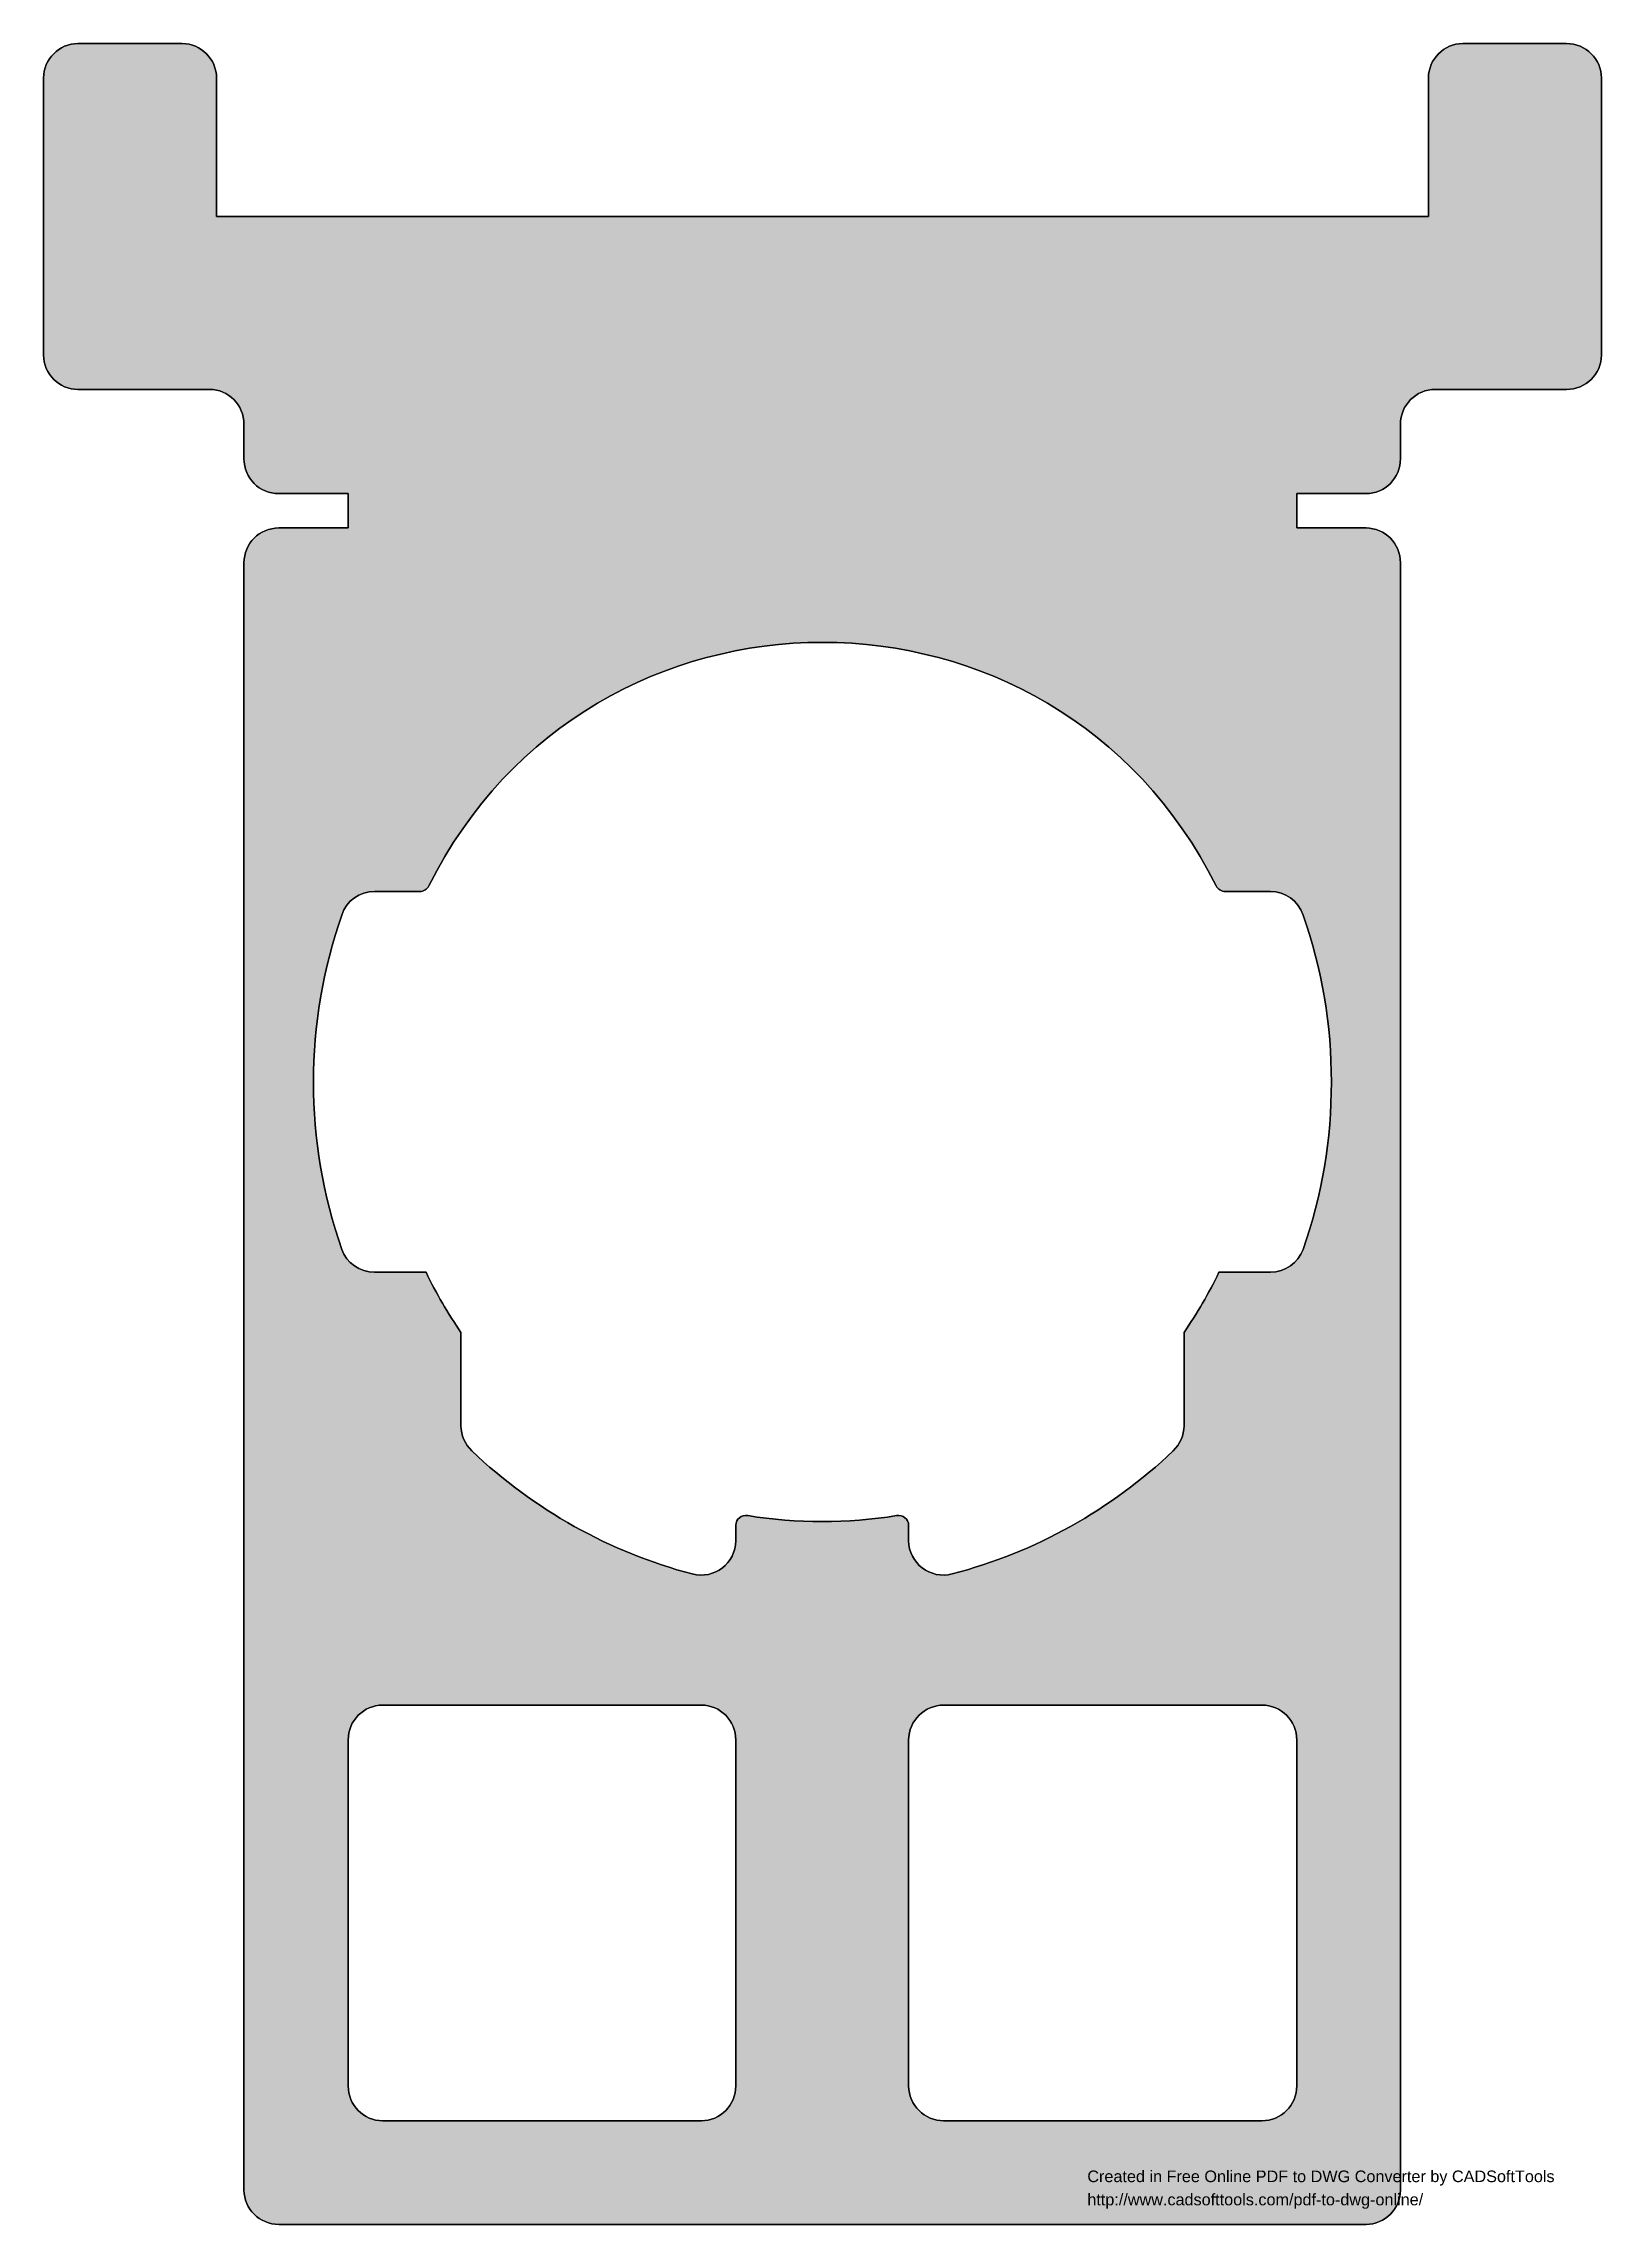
# Model space of a CAD drawing. Header units: millimetres. Extents: x 0.3 to 44.2, y 2.1 to 63.4.
import ezdxf

# ---------------------------------------------------------------- set-up
doc = ezdxf.new("R2010")
doc.units = ezdxf.units.MM
doc.layers.get('0').update_dxf_attribs({"linetype": 'CONTINUOUS'})
doc.layers.add('112B9D0', color=7, linetype='CONTINUOUS')
doc.styles.add('112BAF0', font='Arial.ttf')

# ---------------------------------------------------------------- blocks, each defined once
blk = doc.blocks.new('11E08F0')
at = {"layer": '112B9D0', "color": 1, "style": '112BAF0'}
for s, p in [('Created in Free Online PDF to DWG Converter by CADSoftTools', (0, 0)), ('http://www.cadsofttools.com/pdf-to-dwg-online/', (0, -2))]:
    blk.add_text(s, height=1, dxfattribs=at).set_placement(p)

msp = doc.modelspace()

# ---------------------------------------------------------------- hatches: boundary and pattern name
h = msp.add_hatch(color=254)
edge = h.paths.add_edge_path()
edge.add_line((19.807, 21.739), (19.807, 21.304))
edge.add_spline(control_points=[(19.807, 21.304), (19.807, 20.675), (19.211, 20.208), (18.582, 20.369), (18.582, 20.369), (16.262, 20.982), (14.118, 22.174), (12.378, 23.834), (12.378, 23.834), (12.184, 24.028), (12.071, 24.269), (12.071, 24.543)], knot_values=[0, 0, 0, 0, 0.083333, 0.083333, 0.083333, 0.083333, 0.166667, 0.166667, 0.166667, 0.166667, 1, 1, 1, 1], degree=3, periodic=0)
edge.add_line((12.071, 24.543), (12.071, 27.17))
edge.add_spline(control_points=[(12.071, 27.17), (11.701, 27.702), (11.378, 28.266), (11.088, 28.863)], knot_values=[0, 0, 0, 0, 1, 1, 1, 1], degree=3, periodic=0)
edge.add_line((11.088, 28.863), (9.638, 28.863))
edge.add_spline(control_points=[(9.638, 28.863), (9.219, 28.863), (8.848, 29.12), (8.719, 29.507), (8.719, 29.507), (7.655, 32.553), (7.655, 35.873), (8.719, 38.919), (8.719, 38.919), (8.848, 39.322), (9.219, 39.58), (9.638, 39.58)], knot_values=[0, 0, 0, 0, 0.083333, 0.083333, 0.083333, 0.083333, 0.166667, 0.166667, 0.166667, 0.166667, 1, 1, 1, 1], degree=3, periodic=0)
edge.add_line((9.638, 39.58), (10.911, 39.58))
edge.add_spline(control_points=[(10.911, 39.58), (11.024, 39.58), (11.12, 39.645), (11.169, 39.741), (11.169, 39.741), (15.73, 48.879), (28.768, 48.879), (33.329, 39.741), (33.329, 39.741), (33.377, 39.645), (33.474, 39.58), (33.587, 39.58)], knot_values=[0, 0, 0, 0, 0.083333, 0.083333, 0.083333, 0.083333, 0.166667, 0.166667, 0.166667, 0.166667, 1, 1, 1, 1], degree=3, periodic=0)
edge.add_line((33.587, 39.58), (34.86, 39.58))
edge.add_spline(control_points=[(34.86, 39.58), (35.279, 39.58), (35.634, 39.322), (35.779, 38.919), (35.779, 38.919), (36.842, 35.873), (36.842, 32.553), (35.779, 29.507), (35.779, 29.507), (35.634, 29.12), (35.279, 28.863), (34.86, 28.863)], knot_values=[0, 0, 0, 0, 0.083333, 0.083333, 0.083333, 0.083333, 0.166667, 0.166667, 0.166667, 0.166667, 1, 1, 1, 1], degree=3, periodic=0)
edge.add_line((34.86, 28.863), (33.41, 28.863))
edge.add_spline(control_points=[(33.41, 28.863), (33.12, 28.266), (32.797, 27.702), (32.427, 27.17)], knot_values=[0, 0, 0, 0, 1, 1, 1, 1], degree=3, periodic=0)
edge.add_line((32.427, 27.17), (32.427, 24.543))
edge.add_spline(control_points=[(32.427, 24.543), (32.427, 24.269), (32.314, 24.028), (32.12, 23.834), (32.12, 23.834), (30.38, 22.174), (28.236, 20.982), (25.899, 20.369), (25.899, 20.369), (25.287, 20.208), (24.674, 20.675), (24.674, 21.304)], knot_values=[0, 0, 0, 0, 0.083333, 0.083333, 0.083333, 0.083333, 0.166667, 0.166667, 0.166667, 0.166667, 1, 1, 1, 1], degree=3, periodic=0)
edge.add_line((24.674, 21.304), (24.674, 21.739))
edge.add_spline(control_points=[(24.674, 21.739), (24.674, 21.916), (24.513, 22.045), (24.336, 22.013), (24.336, 22.013), (22.95, 21.787), (21.532, 21.787), (20.146, 22.013), (20.146, 22.013), (19.968, 22.045), (19.807, 21.916), (19.807, 21.739)], knot_values=[0, 0, 0, 0, 0.083333, 0.083333, 0.083333, 0.083333, 0.166667, 0.166667, 0.166667, 0.166667, 1, 1, 1, 1], degree=3, periodic=0)
edge = h.paths.add_edge_path()
edge.add_line((37.552, 49.814), (35.602, 49.814))
edge.add_line((35.602, 49.814), (35.602, 50.781))
edge.add_line((35.602, 50.781), (37.552, 50.781))
edge.add_spline(control_points=[(37.552, 50.781), (38.083, 50.781), (38.519, 51.216), (38.519, 51.764)], knot_values=[0, 0, 0, 0, 1, 1, 1, 1], degree=3, periodic=0)
edge.add_line((38.519, 51.764), (38.519, 52.731))
edge.add_spline(control_points=[(38.519, 52.731), (38.519, 53.279), (38.954, 53.714), (39.502, 53.714)], knot_values=[0, 0, 0, 0, 1, 1, 1, 1], degree=3, periodic=0)
edge.add_line((39.502, 53.714), (43.192, 53.714))
edge.add_spline(control_points=[(43.192, 53.714), (43.74, 53.714), (44.176, 54.149), (44.176, 54.681)], knot_values=[0, 0, 0, 0, 1, 1, 1, 1], degree=3, periodic=0)
edge.add_line((44.176, 54.681), (44.176, 62.482))
edge.add_spline(control_points=[(44.176, 62.482), (44.176, 63.014), (43.74, 63.449), (43.192, 63.449)], knot_values=[0, 0, 0, 0, 1, 1, 1, 1], degree=3, periodic=0)
edge.add_line((43.192, 63.449), (40.275, 63.449))
edge.add_spline(control_points=[(40.275, 63.449), (39.743, 63.449), (39.308, 63.014), (39.308, 62.482)], knot_values=[0, 0, 0, 0, 1, 1, 1, 1], degree=3, periodic=0)
edge.add_line((39.308, 62.482), (39.308, 58.582))
edge.add_line((39.308, 58.582), (5.19, 58.582))
edge.add_line((5.19, 58.582), (5.19, 62.482))
edge.add_spline(control_points=[(5.19, 62.482), (5.19, 63.014), (4.754, 63.449), (4.223, 63.449)], knot_values=[0, 0, 0, 0, 1, 1, 1, 1], degree=3, periodic=0)
edge.add_line((4.223, 63.449), (1.289, 63.449))
edge.add_spline(control_points=[(1.289, 63.449), (0.757, 63.449), (0.322, 63.014), (0.322, 62.482)], knot_values=[0, 0, 0, 0, 1, 1, 1, 1], degree=3, periodic=0)
edge.add_line((0.322, 62.482), (0.322, 54.681))
edge.add_spline(control_points=[(0.322, 54.681), (0.322, 54.149), (0.757, 53.714), (1.289, 53.714)], knot_values=[0, 0, 0, 0, 1, 1, 1, 1], degree=3, periodic=0)
edge.add_line((1.289, 53.714), (4.996, 53.714))
edge.add_spline(control_points=[(4.996, 53.714), (5.528, 53.714), (5.963, 53.279), (5.963, 52.731)], knot_values=[0, 0, 0, 0, 1, 1, 1, 1], degree=3, periodic=0)
edge.add_line((5.963, 52.731), (5.963, 51.764))
edge.add_spline(control_points=[(5.963, 51.764), (5.963, 51.216), (6.398, 50.781), (6.946, 50.781)], knot_values=[0, 0, 0, 0, 1, 1, 1, 1], degree=3, periodic=0)
edge.add_line((6.946, 50.781), (8.896, 50.781))
edge.add_line((8.896, 50.781), (8.896, 49.814))
edge.add_line((8.896, 49.814), (6.946, 49.814))
edge.add_spline(control_points=[(6.946, 49.814), (6.398, 49.814), (5.963, 49.379), (5.963, 48.831)], knot_values=[0, 0, 0, 0, 1, 1, 1, 1], degree=3, periodic=0)
edge.add_line((5.963, 48.831), (5.963, 3.028))
edge.add_spline(control_points=[(5.963, 3.028), (5.963, 2.496), (6.398, 2.061), (6.946, 2.061)], knot_values=[0, 0, 0, 0, 1, 1, 1, 1], degree=3, periodic=0)
edge.add_line((6.946, 2.061), (37.552, 2.061))
edge.add_spline(control_points=[(37.552, 2.061), (38.083, 2.061), (38.519, 2.496), (38.519, 3.028)], knot_values=[0, 0, 0, 0, 1, 1, 1, 1], degree=3, periodic=0)
edge.add_line((38.519, 3.028), (38.519, 48.831))
edge.add_spline(control_points=[(38.519, 48.831), (38.519, 49.379), (38.083, 49.814), (37.552, 49.814)], knot_values=[0, 0, 0, 0, 1, 1, 1, 1], degree=3, periodic=0)
edge = h.paths.add_edge_path()
edge.add_line((34.618, 16.678), (25.658, 16.678))
edge.add_spline(control_points=[(25.658, 16.678), (25.126, 16.678), (24.674, 16.243), (24.674, 15.695)], knot_values=[0, 0, 0, 0, 1, 1, 1, 1], degree=3, periodic=0)
edge.add_line((24.674, 15.695), (24.674, 5.961))
edge.add_spline(control_points=[(24.674, 5.961), (24.674, 5.413), (25.126, 4.978), (25.658, 4.978)], knot_values=[0, 0, 0, 0, 1, 1, 1, 1], degree=3, periodic=0)
edge.add_line((25.658, 4.978), (34.618, 4.978))
edge.add_spline(control_points=[(34.618, 4.978), (35.166, 4.978), (35.602, 5.413), (35.602, 5.961)], knot_values=[0, 0, 0, 0, 1, 1, 1, 1], degree=3, periodic=0)
edge.add_line((35.602, 5.961), (35.602, 15.695))
edge.add_spline(control_points=[(35.602, 15.695), (35.602, 16.243), (35.166, 16.678), (34.618, 16.678)], knot_values=[0, 0, 0, 0, 1, 1, 1, 1], degree=3, periodic=0)
edge = h.paths.add_edge_path()
edge.add_line((8.896, 15.695), (8.896, 5.961))
edge.add_spline(control_points=[(8.896, 5.961), (8.896, 5.413), (9.331, 4.978), (9.863, 4.978)], knot_values=[0, 0, 0, 0, 1, 1, 1, 1], degree=3, periodic=0)
edge.add_line((9.863, 4.978), (18.84, 4.978))
edge.add_spline(control_points=[(18.84, 4.978), (19.372, 4.978), (19.807, 5.413), (19.807, 5.961)], knot_values=[0, 0, 0, 0, 1, 1, 1, 1], degree=3, periodic=0)
edge.add_line((19.807, 5.961), (19.807, 15.695))
edge.add_spline(control_points=[(19.807, 15.695), (19.807, 16.243), (19.372, 16.678), (18.84, 16.678)], knot_values=[0, 0, 0, 0, 1, 1, 1, 1], degree=3, periodic=0)
edge.add_line((18.84, 16.678), (9.863, 16.678))
edge.add_spline(control_points=[(9.863, 16.678), (9.331, 16.678), (8.896, 16.243), (8.896, 15.695)], knot_values=[0, 0, 0, 0, 1, 1, 1, 1], degree=3, periodic=0)
h = msp.add_hatch(color=254)
edge = h.paths.add_edge_path()
edge.add_spline(control_points=[(0.322, 62.482), (0.322, 63.014), (0.757, 63.449), (1.289, 63.449), (1.289, 63.449), (0.757, 63.449), (0.322, 63.014), (0.322, 62.482)], knot_values=[0, 0, 0, 0, 0.125, 0.125, 0.125, 0.125, 1, 1, 1, 1], degree=3, periodic=0)
h = msp.add_hatch(color=254)
edge = h.paths.add_edge_path()
edge.add_line((19.807, 21.739), (19.807, 21.304))
edge.add_spline(control_points=[(19.807, 21.304), (19.807, 20.675), (19.211, 20.208), (18.582, 20.369), (18.582, 20.369), (16.262, 20.982), (14.118, 22.174), (12.378, 23.834), (12.378, 23.834), (12.184, 24.028), (12.071, 24.269), (12.071, 24.543)], knot_values=[0, 0, 0, 0, 0.083333, 0.083333, 0.083333, 0.083333, 0.166667, 0.166667, 0.166667, 0.166667, 1, 1, 1, 1], degree=3, periodic=0)
edge.add_line((12.071, 24.543), (12.071, 27.17))
edge.add_spline(control_points=[(12.071, 27.17), (11.701, 27.702), (11.378, 28.266), (11.088, 28.863)], knot_values=[0, 0, 0, 0, 1, 1, 1, 1], degree=3, periodic=0)
edge.add_line((11.088, 28.863), (9.638, 28.863))
edge.add_spline(control_points=[(9.638, 28.863), (9.219, 28.863), (8.848, 29.12), (8.719, 29.507), (8.719, 29.507), (7.655, 32.553), (7.655, 35.873), (8.719, 38.919), (8.719, 38.919), (8.848, 39.322), (9.219, 39.58), (9.638, 39.58)], knot_values=[0, 0, 0, 0, 0.083333, 0.083333, 0.083333, 0.083333, 0.166667, 0.166667, 0.166667, 0.166667, 1, 1, 1, 1], degree=3, periodic=0)
edge.add_line((9.638, 39.58), (10.911, 39.58))
edge.add_spline(control_points=[(10.911, 39.58), (11.024, 39.58), (11.12, 39.645), (11.169, 39.741), (11.169, 39.741), (15.73, 48.879), (28.768, 48.879), (33.329, 39.741), (33.329, 39.741), (33.377, 39.645), (33.474, 39.58), (33.587, 39.58)], knot_values=[0, 0, 0, 0, 0.083333, 0.083333, 0.083333, 0.083333, 0.166667, 0.166667, 0.166667, 0.166667, 1, 1, 1, 1], degree=3, periodic=0)
edge.add_line((33.587, 39.58), (34.86, 39.58))
edge.add_spline(control_points=[(34.86, 39.58), (35.279, 39.58), (35.634, 39.322), (35.779, 38.919), (35.779, 38.919), (36.842, 35.873), (36.842, 32.553), (35.779, 29.507), (35.779, 29.507), (35.634, 29.12), (35.279, 28.863), (34.86, 28.863)], knot_values=[0, 0, 0, 0, 0.083333, 0.083333, 0.083333, 0.083333, 0.166667, 0.166667, 0.166667, 0.166667, 1, 1, 1, 1], degree=3, periodic=0)
edge.add_line((34.86, 28.863), (33.41, 28.863))
edge.add_spline(control_points=[(33.41, 28.863), (33.12, 28.266), (32.797, 27.702), (32.427, 27.17)], knot_values=[0, 0, 0, 0, 1, 1, 1, 1], degree=3, periodic=0)
edge.add_line((32.427, 27.17), (32.427, 24.543))
edge.add_spline(control_points=[(32.427, 24.543), (32.427, 24.269), (32.314, 24.028), (32.12, 23.834), (32.12, 23.834), (30.38, 22.174), (28.236, 20.982), (25.899, 20.369), (25.899, 20.369), (25.287, 20.208), (24.674, 20.675), (24.674, 21.304)], knot_values=[0, 0, 0, 0, 0.083333, 0.083333, 0.083333, 0.083333, 0.166667, 0.166667, 0.166667, 0.166667, 1, 1, 1, 1], degree=3, periodic=0)
edge.add_line((24.674, 21.304), (24.674, 21.739))
edge.add_spline(control_points=[(24.674, 21.739), (24.674, 21.916), (24.513, 22.045), (24.336, 22.013), (24.336, 22.013), (22.95, 21.787), (21.532, 21.787), (20.146, 22.013), (20.146, 22.013), (19.968, 22.045), (19.807, 21.916), (19.807, 21.739)], knot_values=[0, 0, 0, 0, 0.083333, 0.083333, 0.083333, 0.083333, 0.166667, 0.166667, 0.166667, 0.166667, 1, 1, 1, 1], degree=3, periodic=0)
edge = h.paths.add_edge_path()
edge.add_line((37.552, 49.814), (35.602, 49.814))
edge.add_line((35.602, 49.814), (35.602, 50.781))
edge.add_line((35.602, 50.781), (37.552, 50.781))
edge.add_spline(control_points=[(37.552, 50.781), (38.083, 50.781), (38.519, 51.216), (38.519, 51.764)], knot_values=[0, 0, 0, 0, 1, 1, 1, 1], degree=3, periodic=0)
edge.add_line((38.519, 51.764), (38.519, 52.731))
edge.add_spline(control_points=[(38.519, 52.731), (38.519, 53.279), (38.954, 53.714), (39.502, 53.714)], knot_values=[0, 0, 0, 0, 1, 1, 1, 1], degree=3, periodic=0)
edge.add_line((39.502, 53.714), (43.192, 53.714))
edge.add_spline(control_points=[(43.192, 53.714), (43.74, 53.714), (44.176, 54.149), (44.176, 54.681)], knot_values=[0, 0, 0, 0, 1, 1, 1, 1], degree=3, periodic=0)
edge.add_line((44.176, 54.681), (44.176, 62.482))
edge.add_spline(control_points=[(44.176, 62.482), (44.176, 63.014), (43.74, 63.449), (43.192, 63.449)], knot_values=[0, 0, 0, 0, 1, 1, 1, 1], degree=3, periodic=0)
edge.add_line((43.192, 63.449), (40.275, 63.449))
edge.add_spline(control_points=[(40.275, 63.449), (39.743, 63.449), (39.308, 63.014), (39.308, 62.482)], knot_values=[0, 0, 0, 0, 1, 1, 1, 1], degree=3, periodic=0)
edge.add_line((39.308, 62.482), (39.308, 58.582))
edge.add_line((39.308, 58.582), (5.19, 58.582))
edge.add_line((5.19, 58.582), (5.19, 62.482))
edge.add_spline(control_points=[(5.19, 62.482), (5.19, 63.014), (4.754, 63.449), (4.223, 63.449)], knot_values=[0, 0, 0, 0, 1, 1, 1, 1], degree=3, periodic=0)
edge.add_line((4.223, 63.449), (1.289, 63.449))
edge.add_spline(control_points=[(1.289, 63.449), (0.757, 63.449), (0.322, 63.014), (0.322, 62.482)], knot_values=[0, 0, 0, 0, 1, 1, 1, 1], degree=3, periodic=0)
edge.add_line((0.322, 62.482), (0.322, 54.681))
edge.add_spline(control_points=[(0.322, 54.681), (0.322, 54.149), (0.757, 53.714), (1.289, 53.714)], knot_values=[0, 0, 0, 0, 1, 1, 1, 1], degree=3, periodic=0)
edge.add_line((1.289, 53.714), (4.996, 53.714))
edge.add_spline(control_points=[(4.996, 53.714), (5.528, 53.714), (5.963, 53.279), (5.963, 52.731)], knot_values=[0, 0, 0, 0, 1, 1, 1, 1], degree=3, periodic=0)
edge.add_line((5.963, 52.731), (5.963, 51.764))
edge.add_spline(control_points=[(5.963, 51.764), (5.963, 51.216), (6.398, 50.781), (6.946, 50.781)], knot_values=[0, 0, 0, 0, 1, 1, 1, 1], degree=3, periodic=0)
edge.add_line((6.946, 50.781), (8.896, 50.781))
edge.add_line((8.896, 50.781), (8.896, 49.814))
edge.add_line((8.896, 49.814), (6.946, 49.814))
edge.add_spline(control_points=[(6.946, 49.814), (6.398, 49.814), (5.963, 49.379), (5.963, 48.831)], knot_values=[0, 0, 0, 0, 1, 1, 1, 1], degree=3, periodic=0)
edge.add_line((5.963, 48.831), (5.963, 3.028))
edge.add_spline(control_points=[(5.963, 3.028), (5.963, 2.496), (6.398, 2.061), (6.946, 2.061)], knot_values=[0, 0, 0, 0, 1, 1, 1, 1], degree=3, periodic=0)
edge.add_line((6.946, 2.061), (37.552, 2.061))
edge.add_spline(control_points=[(37.552, 2.061), (38.083, 2.061), (38.519, 2.496), (38.519, 3.028)], knot_values=[0, 0, 0, 0, 1, 1, 1, 1], degree=3, periodic=0)
edge.add_line((38.519, 3.028), (38.519, 48.831))
edge.add_spline(control_points=[(38.519, 48.831), (38.519, 49.379), (38.083, 49.814), (37.552, 49.814)], knot_values=[0, 0, 0, 0, 1, 1, 1, 1], degree=3, periodic=0)
edge = h.paths.add_edge_path()
edge.add_line((34.618, 16.678), (25.658, 16.678))
edge.add_spline(control_points=[(25.658, 16.678), (25.126, 16.678), (24.674, 16.243), (24.674, 15.695)], knot_values=[0, 0, 0, 0, 1, 1, 1, 1], degree=3, periodic=0)
edge.add_line((24.674, 15.695), (24.674, 5.961))
edge.add_spline(control_points=[(24.674, 5.961), (24.674, 5.413), (25.126, 4.978), (25.658, 4.978)], knot_values=[0, 0, 0, 0, 1, 1, 1, 1], degree=3, periodic=0)
edge.add_line((25.658, 4.978), (34.618, 4.978))
edge.add_spline(control_points=[(34.618, 4.978), (35.166, 4.978), (35.602, 5.413), (35.602, 5.961)], knot_values=[0, 0, 0, 0, 1, 1, 1, 1], degree=3, periodic=0)
edge.add_line((35.602, 5.961), (35.602, 15.695))
edge.add_spline(control_points=[(35.602, 15.695), (35.602, 16.243), (35.166, 16.678), (34.618, 16.678)], knot_values=[0, 0, 0, 0, 1, 1, 1, 1], degree=3, periodic=0)
edge = h.paths.add_edge_path()
edge.add_line((8.896, 15.695), (8.896, 5.961))
edge.add_spline(control_points=[(8.896, 5.961), (8.896, 5.413), (9.331, 4.978), (9.863, 4.978)], knot_values=[0, 0, 0, 0, 1, 1, 1, 1], degree=3, periodic=0)
edge.add_line((9.863, 4.978), (18.84, 4.978))
edge.add_spline(control_points=[(18.84, 4.978), (19.372, 4.978), (19.807, 5.413), (19.807, 5.961)], knot_values=[0, 0, 0, 0, 1, 1, 1, 1], degree=3, periodic=0)
edge.add_line((19.807, 5.961), (19.807, 15.695))
edge.add_spline(control_points=[(19.807, 15.695), (19.807, 16.243), (19.372, 16.678), (18.84, 16.678)], knot_values=[0, 0, 0, 0, 1, 1, 1, 1], degree=3, periodic=0)
edge.add_line((18.84, 16.678), (9.863, 16.678))
edge.add_spline(control_points=[(9.863, 16.678), (9.331, 16.678), (8.896, 16.243), (8.896, 15.695)], knot_values=[0, 0, 0, 0, 1, 1, 1, 1], degree=3, periodic=0)
h = msp.add_hatch(color=254)
edge = h.paths.add_edge_path()
edge.add_spline(control_points=[(4.223, 63.449), (4.754, 63.449), (5.19, 63.014), (5.19, 62.482), (5.19, 62.482), (5.19, 63.014), (4.754, 63.449), (4.223, 63.449)], knot_values=[0, 0, 0, 0, 0.125, 0.125, 0.125, 0.125, 1, 1, 1, 1], degree=3, periodic=0)
h = msp.add_hatch(color=254)
edge = h.paths.add_edge_path()
edge.add_spline(control_points=[(39.308, 62.482), (39.308, 63.014), (39.743, 63.449), (40.275, 63.449), (40.275, 63.449), (39.743, 63.449), (39.308, 63.014), (39.308, 62.482)], knot_values=[0, 0, 0, 0, 0.125, 0.125, 0.125, 0.125, 1, 1, 1, 1], degree=3, periodic=0)
h = msp.add_hatch(color=254)
edge = h.paths.add_edge_path()
edge.add_spline(control_points=[(43.192, 63.449), (43.74, 63.449), (44.176, 63.014), (44.176, 62.482), (44.176, 62.482), (44.176, 63.014), (43.74, 63.449), (43.192, 63.449)], knot_values=[0, 0, 0, 0, 0.125, 0.125, 0.125, 0.125, 1, 1, 1, 1], degree=3, periodic=0)
h = msp.add_hatch(color=254)
edge = h.paths.add_edge_path()
edge.add_spline(control_points=[(1.289, 53.714), (0.757, 53.714), (0.322, 54.149), (0.322, 54.681), (0.322, 54.681), (0.322, 54.149), (0.757, 53.714), (1.289, 53.714)], knot_values=[0, 0, 0, 0, 0.125, 0.125, 0.125, 0.125, 1, 1, 1, 1], degree=3, periodic=0)
h = msp.add_hatch(color=254)
edge = h.paths.add_edge_path()
edge.add_spline(control_points=[(44.176, 54.681), (44.176, 54.149), (43.74, 53.714), (43.192, 53.714), (43.192, 53.714), (43.74, 53.714), (44.176, 54.149), (44.176, 54.681)], knot_values=[0, 0, 0, 0, 0.125, 0.125, 0.125, 0.125, 1, 1, 1, 1], degree=3, periodic=0)
h = msp.add_hatch(color=254)
edge = h.paths.add_edge_path()
edge.add_spline(control_points=[(5.963, 52.731), (5.963, 53.279), (5.528, 53.714), (4.996, 53.714), (4.996, 53.714), (5.528, 53.714), (5.963, 53.279), (5.963, 52.731)], knot_values=[0, 0, 0, 0, 0.125, 0.125, 0.125, 0.125, 1, 1, 1, 1], degree=3, periodic=0)
h = msp.add_hatch(color=254)
edge = h.paths.add_edge_path()
edge.add_spline(control_points=[(39.502, 53.714), (38.954, 53.714), (38.519, 53.279), (38.519, 52.731), (38.519, 52.731), (38.519, 53.279), (38.954, 53.714), (39.502, 53.714)], knot_values=[0, 0, 0, 0, 0.125, 0.125, 0.125, 0.125, 1, 1, 1, 1], degree=3, periodic=0)
h = msp.add_hatch(color=254)
edge = h.paths.add_edge_path()
edge.add_spline(control_points=[(6.946, 50.781), (6.398, 50.781), (5.963, 51.216), (5.963, 51.764), (5.963, 51.764), (5.963, 51.216), (6.398, 50.781), (6.946, 50.781)], knot_values=[0, 0, 0, 0, 0.125, 0.125, 0.125, 0.125, 1, 1, 1, 1], degree=3, periodic=0)
h = msp.add_hatch(color=254)
edge = h.paths.add_edge_path()
edge.add_spline(control_points=[(38.519, 51.764), (38.519, 51.216), (38.083, 50.781), (37.552, 50.781), (37.552, 50.781), (38.083, 50.781), (38.519, 51.216), (38.519, 51.764)], knot_values=[0, 0, 0, 0, 0.125, 0.125, 0.125, 0.125, 1, 1, 1, 1], degree=3, periodic=0)
h = msp.add_hatch(color=254)
edge = h.paths.add_edge_path()
edge.add_spline(control_points=[(5.963, 48.831), (5.963, 49.379), (6.398, 49.814), (6.946, 49.814), (6.946, 49.814), (6.398, 49.814), (5.963, 49.379), (5.963, 48.831)], knot_values=[0, 0, 0, 0, 0.125, 0.125, 0.125, 0.125, 1, 1, 1, 1], degree=3, periodic=0)
h = msp.add_hatch(color=254)
edge = h.paths.add_edge_path()
edge.add_spline(control_points=[(37.552, 49.814), (38.083, 49.814), (38.519, 49.379), (38.519, 48.831), (38.519, 48.831), (38.519, 49.379), (38.083, 49.814), (37.552, 49.814)], knot_values=[0, 0, 0, 0, 0.125, 0.125, 0.125, 0.125, 1, 1, 1, 1], degree=3, periodic=0)
h = msp.add_hatch(color=254)
edge = h.paths.add_edge_path()
edge.add_spline(control_points=[(33.329, 39.741), (28.768, 48.879), (15.73, 48.879), (11.169, 39.741), (11.169, 39.741), (15.73, 48.879), (28.768, 48.879), (33.329, 39.741)], knot_values=[0, 0, 0, 0, 0.125, 0.125, 0.125, 0.125, 1, 1, 1, 1], degree=3, periodic=0)
h = msp.add_hatch(color=254)
edge = h.paths.add_edge_path()
edge.add_spline(control_points=[(9.638, 39.58), (9.219, 39.58), (8.848, 39.322), (8.719, 38.919), (8.719, 38.919), (8.848, 39.322), (9.219, 39.58), (9.638, 39.58)], knot_values=[0, 0, 0, 0, 0.125, 0.125, 0.125, 0.125, 1, 1, 1, 1], degree=3, periodic=0)
h = msp.add_hatch(color=254)
edge = h.paths.add_edge_path()
edge.add_spline(control_points=[(10.911, 39.58), (11.024, 39.58), (11.12, 39.645), (11.169, 39.741), (11.169, 39.741), (11.12, 39.645), (11.024, 39.58), (10.911, 39.58)], knot_values=[0, 0, 0, 0, 0.125, 0.125, 0.125, 0.125, 1, 1, 1, 1], degree=3, periodic=0)
h = msp.add_hatch(color=254)
edge = h.paths.add_edge_path()
edge.add_spline(control_points=[(33.329, 39.741), (33.377, 39.645), (33.474, 39.58), (33.587, 39.58), (33.587, 39.58), (33.474, 39.58), (33.377, 39.645), (33.329, 39.741)], knot_values=[0, 0, 0, 0, 0.125, 0.125, 0.125, 0.125, 1, 1, 1, 1], degree=3, periodic=0)
h = msp.add_hatch(color=254)
edge = h.paths.add_edge_path()
edge.add_spline(control_points=[(35.779, 38.919), (35.634, 39.322), (35.279, 39.58), (34.86, 39.58), (34.86, 39.58), (35.279, 39.58), (35.634, 39.322), (35.779, 38.919)], knot_values=[0, 0, 0, 0, 0.125, 0.125, 0.125, 0.125, 1, 1, 1, 1], degree=3, periodic=0)
h = msp.add_hatch(color=254)
edge = h.paths.add_edge_path()
edge.add_spline(control_points=[(8.719, 38.919), (7.655, 35.873), (7.655, 32.553), (8.719, 29.507), (8.719, 29.507), (7.655, 32.553), (7.655, 35.873), (8.719, 38.919)], knot_values=[0, 0, 0, 0, 0.125, 0.125, 0.125, 0.125, 1, 1, 1, 1], degree=3, periodic=0)
h = msp.add_hatch(color=254)
edge = h.paths.add_edge_path()
edge.add_spline(control_points=[(35.779, 29.507), (36.842, 32.553), (36.842, 35.873), (35.779, 38.919), (35.779, 38.919), (36.842, 35.873), (36.842, 32.553), (35.779, 29.507)], knot_values=[0, 0, 0, 0, 0.125, 0.125, 0.125, 0.125, 1, 1, 1, 1], degree=3, periodic=0)
h = msp.add_hatch(color=254)
edge = h.paths.add_edge_path()
edge.add_spline(control_points=[(8.719, 29.507), (8.848, 29.12), (9.219, 28.863), (9.638, 28.863), (9.638, 28.863), (9.219, 28.863), (8.848, 29.12), (8.719, 29.507)], knot_values=[0, 0, 0, 0, 0.125, 0.125, 0.125, 0.125, 1, 1, 1, 1], degree=3, periodic=0)
h = msp.add_hatch(color=254)
edge = h.paths.add_edge_path()
edge.add_spline(control_points=[(34.86, 28.863), (35.279, 28.863), (35.634, 29.12), (35.779, 29.507), (35.779, 29.507), (35.634, 29.12), (35.279, 28.863), (34.86, 28.863)], knot_values=[0, 0, 0, 0, 0.125, 0.125, 0.125, 0.125, 1, 1, 1, 1], degree=3, periodic=0)
h = msp.add_hatch(color=254)
edge = h.paths.add_edge_path()
edge.add_spline(control_points=[(11.088, 28.863), (11.378, 28.266), (11.701, 27.702), (12.071, 27.17), (12.071, 27.17), (11.701, 27.702), (11.378, 28.266), (11.088, 28.863)], knot_values=[0, 0, 0, 0, 0.125, 0.125, 0.125, 0.125, 1, 1, 1, 1], degree=3, periodic=0)
h = msp.add_hatch(color=254)
edge = h.paths.add_edge_path()
edge.add_spline(control_points=[(32.427, 27.17), (32.797, 27.702), (33.12, 28.266), (33.41, 28.863), (33.41, 28.863), (33.12, 28.266), (32.797, 27.702), (32.427, 27.17)], knot_values=[0, 0, 0, 0, 0.125, 0.125, 0.125, 0.125, 1, 1, 1, 1], degree=3, periodic=0)
h = msp.add_hatch(color=254)
edge = h.paths.add_edge_path()
edge.add_spline(control_points=[(12.071, 24.543), (12.071, 24.269), (12.184, 24.028), (12.378, 23.834), (12.378, 23.834), (12.184, 24.028), (12.071, 24.269), (12.071, 24.543)], knot_values=[0, 0, 0, 0, 0.125, 0.125, 0.125, 0.125, 1, 1, 1, 1], degree=3, periodic=0)
h = msp.add_hatch(color=254)
edge = h.paths.add_edge_path()
edge.add_spline(control_points=[(32.12, 23.834), (32.314, 24.028), (32.427, 24.269), (32.427, 24.543), (32.427, 24.543), (32.427, 24.269), (32.314, 24.028), (32.12, 23.834)], knot_values=[0, 0, 0, 0, 0.125, 0.125, 0.125, 0.125, 1, 1, 1, 1], degree=3, periodic=0)
h = msp.add_hatch(color=254)
edge = h.paths.add_edge_path()
edge.add_spline(control_points=[(12.378, 23.834), (14.118, 22.174), (16.262, 20.982), (18.582, 20.369), (18.582, 20.369), (16.262, 20.982), (14.118, 22.174), (12.378, 23.834)], knot_values=[0, 0, 0, 0, 0.125, 0.125, 0.125, 0.125, 1, 1, 1, 1], degree=3, periodic=0)
h = msp.add_hatch(color=254)
edge = h.paths.add_edge_path()
edge.add_spline(control_points=[(25.899, 20.369), (28.236, 20.982), (30.38, 22.174), (32.12, 23.834), (32.12, 23.834), (30.38, 22.174), (28.236, 20.982), (25.899, 20.369)], knot_values=[0, 0, 0, 0, 0.125, 0.125, 0.125, 0.125, 1, 1, 1, 1], degree=3, periodic=0)
h = msp.add_hatch(color=254)
edge = h.paths.add_edge_path()
edge.add_spline(control_points=[(19.807, 21.739), (19.807, 21.916), (19.968, 22.045), (20.146, 22.013), (20.146, 22.013), (19.968, 22.045), (19.807, 21.916), (19.807, 21.739)], knot_values=[0, 0, 0, 0, 0.125, 0.125, 0.125, 0.125, 1, 1, 1, 1], degree=3, periodic=0)
h = msp.add_hatch(color=254)
edge = h.paths.add_edge_path()
edge.add_spline(control_points=[(20.146, 22.013), (21.532, 21.787), (22.95, 21.787), (24.336, 22.013), (24.336, 22.013), (22.95, 21.787), (21.532, 21.787), (20.146, 22.013)], knot_values=[0, 0, 0, 0, 0.125, 0.125, 0.125, 0.125, 1, 1, 1, 1], degree=3, periodic=0)
h = msp.add_hatch(color=254)
edge = h.paths.add_edge_path()
edge.add_spline(control_points=[(24.336, 22.013), (24.513, 22.045), (24.674, 21.916), (24.674, 21.739), (24.674, 21.739), (24.674, 21.916), (24.513, 22.045), (24.336, 22.013)], knot_values=[0, 0, 0, 0, 0.125, 0.125, 0.125, 0.125, 1, 1, 1, 1], degree=3, periodic=0)
h = msp.add_hatch(color=254)
edge = h.paths.add_edge_path()
edge.add_spline(control_points=[(18.582, 20.369), (19.211, 20.208), (19.807, 20.675), (19.807, 21.304), (19.807, 21.304), (19.807, 20.675), (19.211, 20.208), (18.582, 20.369)], knot_values=[0, 0, 0, 0, 0.125, 0.125, 0.125, 0.125, 1, 1, 1, 1], degree=3, periodic=0)
h = msp.add_hatch(color=254)
edge = h.paths.add_edge_path()
edge.add_spline(control_points=[(24.674, 21.304), (24.674, 20.675), (25.287, 20.208), (25.899, 20.369), (25.899, 20.369), (25.287, 20.208), (24.674, 20.675), (24.674, 21.304)], knot_values=[0, 0, 0, 0, 0.125, 0.125, 0.125, 0.125, 1, 1, 1, 1], degree=3, periodic=0)
h = msp.add_hatch(color=254)
edge = h.paths.add_edge_path()
edge.add_spline(control_points=[(8.896, 15.695), (8.896, 16.243), (9.331, 16.678), (9.863, 16.678), (9.863, 16.678), (9.331, 16.678), (8.896, 16.243), (8.896, 15.695)], knot_values=[0, 0, 0, 0, 0.125, 0.125, 0.125, 0.125, 1, 1, 1, 1], degree=3, periodic=0)
h = msp.add_hatch(color=254)
edge = h.paths.add_edge_path()
edge.add_spline(control_points=[(19.807, 15.695), (19.807, 16.243), (19.372, 16.678), (18.84, 16.678), (18.84, 16.678), (19.372, 16.678), (19.807, 16.243), (19.807, 15.695)], knot_values=[0, 0, 0, 0, 0.125, 0.125, 0.125, 0.125, 1, 1, 1, 1], degree=3, periodic=0)
h = msp.add_hatch(color=254)
edge = h.paths.add_edge_path()
edge.add_spline(control_points=[(25.658, 16.678), (25.126, 16.678), (24.674, 16.243), (24.674, 15.695), (24.674, 15.695), (24.674, 16.243), (25.126, 16.678), (25.658, 16.678)], knot_values=[0, 0, 0, 0, 0.125, 0.125, 0.125, 0.125, 1, 1, 1, 1], degree=3, periodic=0)
h = msp.add_hatch(color=254)
edge = h.paths.add_edge_path()
edge.add_spline(control_points=[(34.618, 16.678), (35.166, 16.678), (35.602, 16.243), (35.602, 15.695), (35.602, 15.695), (35.602, 16.243), (35.166, 16.678), (34.618, 16.678)], knot_values=[0, 0, 0, 0, 0.125, 0.125, 0.125, 0.125, 1, 1, 1, 1], degree=3, periodic=0)
h = msp.add_hatch(color=254)
edge = h.paths.add_edge_path()
edge.add_spline(control_points=[(8.896, 5.961), (8.896, 5.413), (9.331, 4.978), (9.863, 4.978), (9.863, 4.978), (9.331, 4.978), (8.896, 5.413), (8.896, 5.961)], knot_values=[0, 0, 0, 0, 0.125, 0.125, 0.125, 0.125, 1, 1, 1, 1], degree=3, periodic=0)
h = msp.add_hatch(color=254)
edge = h.paths.add_edge_path()
edge.add_spline(control_points=[(18.84, 4.978), (19.372, 4.978), (19.807, 5.413), (19.807, 5.961), (19.807, 5.961), (19.807, 5.413), (19.372, 4.978), (18.84, 4.978)], knot_values=[0, 0, 0, 0, 0.125, 0.125, 0.125, 0.125, 1, 1, 1, 1], degree=3, periodic=0)
h = msp.add_hatch(color=254)
edge = h.paths.add_edge_path()
edge.add_spline(control_points=[(24.674, 5.961), (24.674, 5.413), (25.126, 4.978), (25.658, 4.978), (25.658, 4.978), (25.126, 4.978), (24.674, 5.413), (24.674, 5.961)], knot_values=[0, 0, 0, 0, 0.125, 0.125, 0.125, 0.125, 1, 1, 1, 1], degree=3, periodic=0)
h = msp.add_hatch(color=254)
edge = h.paths.add_edge_path()
edge.add_spline(control_points=[(34.618, 4.978), (35.166, 4.978), (35.602, 5.413), (35.602, 5.961), (35.602, 5.961), (35.602, 5.413), (35.166, 4.978), (34.618, 4.978)], knot_values=[0, 0, 0, 0, 0.125, 0.125, 0.125, 0.125, 1, 1, 1, 1], degree=3, periodic=0)
h = msp.add_hatch(color=254)
edge = h.paths.add_edge_path()
edge.add_spline(control_points=[(6.946, 2.061), (6.398, 2.061), (5.963, 2.496), (5.963, 3.028), (5.963, 3.028), (5.963, 2.496), (6.398, 2.061), (6.946, 2.061)], knot_values=[0, 0, 0, 0, 0.125, 0.125, 0.125, 0.125, 1, 1, 1, 1], degree=3, periodic=0)
h = msp.add_hatch(color=254)
edge = h.paths.add_edge_path()
edge.add_spline(control_points=[(38.519, 3.028), (38.519, 2.496), (38.083, 2.061), (37.552, 2.061), (37.552, 2.061), (38.083, 2.061), (38.519, 2.496), (38.519, 3.028)], knot_values=[0, 0, 0, 0, 0.125, 0.125, 0.125, 0.125, 1, 1, 1, 1], degree=3, periodic=0)

# ---------------------------------------------------------------- linework, layer by layer
at = {"color": 250, "linetype": 'Continuous', "lineweight": 30}
for p, q in [((4.223, 63.449), (1.289, 63.449)), ((4.223, 63.449), (1.289, 63.449)), ((43.192, 63.449), (40.275, 63.449)), ((43.192, 63.449), (40.275, 63.449)), ((0.322, 62.482), (0.322, 54.681)), ((0.322, 62.482), (0.322, 54.681)), ((44.176, 54.681), (44.176, 62.482)), ((44.176, 54.681), (44.176, 62.482)), ((1.289, 53.714), (4.996, 53.714)), ((1.289, 53.714), (4.996, 53.714)), ((39.502, 53.714), (43.192, 53.714)), ((39.502, 53.714), (43.192, 53.714)), ((5.963, 52.731), (5.963, 51.764)), ((5.963, 52.731), (5.963, 51.764)), ((38.519, 51.764), (38.519, 52.731)), ((38.519, 51.764), (38.519, 52.731)), ((5.963, 48.831), (5.963, 3.028)), ((5.963, 48.831), (5.963, 3.028)), ((38.519, 3.028), (38.519, 48.831)), ((38.519, 3.028), (38.519, 48.831)), ((9.638, 39.58), (10.911, 39.58)), ((9.638, 39.58), (10.911, 39.58)), ((33.587, 39.58), (34.86, 39.58)), ((33.587, 39.58), (34.86, 39.58)), ((11.088, 28.863), (9.638, 28.863)), ((11.088, 28.863), (9.638, 28.863)), ((34.86, 28.863), (33.41, 28.863)), ((34.86, 28.863), (33.41, 28.863)), ((12.071, 24.543), (12.071, 27.17)), ((12.071, 24.543), (12.071, 27.17)), ((32.427, 27.17), (32.427, 24.543)), ((32.427, 27.17), (32.427, 24.543)), ((19.807, 21.739), (19.807, 21.304)), ((19.807, 21.739), (19.807, 21.304)), ((24.674, 21.304), (24.674, 21.739)), ((24.674, 21.304), (24.674, 21.739)), ((18.84, 16.678), (9.863, 16.678)), ((18.84, 16.678), (9.863, 16.678)), ((34.618, 16.678), (25.658, 16.678)), ((34.618, 16.678), (25.658, 16.678)), ((8.896, 15.695), (8.896, 5.961)), ((8.896, 15.695), (8.896, 5.961)), ((19.807, 5.961), (19.807, 15.695)), ((19.807, 5.961), (19.807, 15.695)), ((24.674, 15.695), (24.674, 5.961)), ((24.674, 15.695), (24.674, 5.961)), ((35.602, 5.961), (35.602, 15.695)), ((35.602, 5.961), (35.602, 15.695)), ((9.863, 4.978), (18.84, 4.978)), ((9.863, 4.978), (18.84, 4.978)), ((25.658, 4.978), (34.618, 4.978)), ((25.658, 4.978), (34.618, 4.978)), ((6.946, 2.061), (37.552, 2.061)), ((6.946, 2.061), (37.552, 2.061))]:
    msp.add_line(p, q, dxfattribs=at)
for points in [[(4.223, 63.449), (1.289, 63.449)], [(4.223, 63.449), (4.223, 63.449)], [(43.192, 63.449), (40.275, 63.449)], [(43.192, 63.449), (43.192, 63.449)], [(0.322, 62.482), (0.322, 54.681)], [(0.322, 62.482), (0.322, 62.482)], [(5.19, 62.482), (5.19, 58.582)], [(5.19, 62.482), (5.19, 62.482)], [(39.308, 62.482), (39.308, 58.582)], [(39.308, 62.482), (39.308, 62.482)], [(44.176, 54.681), (44.176, 62.482)], [(39.308, 58.582), (5.19, 58.582)], [(39.308, 58.582), (39.308, 58.582)], [(44.176, 54.681), (44.176, 54.681)], [(1.289, 53.714), (4.996, 53.714)], [(1.289, 53.714), (1.289, 53.714)], [(39.502, 53.714), (43.192, 53.714)], [(39.502, 53.714), (39.502, 53.714)], [(5.963, 52.731), (5.963, 51.764)], [(5.963, 52.731), (5.963, 52.731)], [(38.519, 52.731), (38.519, 51.764)], [(38.519, 52.731), (38.519, 52.731)], [(6.946, 50.781), (8.896, 50.781)], [(6.946, 50.781), (6.946, 50.781)], [(8.896, 50.781), (8.896, 49.814)], [(8.896, 50.781), (8.896, 50.781)], [(35.602, 50.781), (35.602, 49.814)], [(35.602, 50.781), (35.602, 50.781)], [(37.552, 50.781), (35.602, 50.781)], [(37.552, 50.781), (37.552, 50.781)], [(6.946, 49.814), (8.896, 49.814)], [(6.946, 49.814), (6.946, 49.814)], [(37.552, 49.814), (35.602, 49.814)], [(37.552, 49.814), (37.552, 49.814)], [(5.963, 48.831), (5.963, 3.028)], [(5.963, 48.831), (5.963, 48.831)], [(38.519, 48.831), (38.519, 3.028)], [(38.519, 48.831), (38.519, 48.831)], [(10.911, 39.58), (9.638, 39.58)], [(10.911, 39.58), (10.911, 39.58)], [(33.587, 39.58), (34.86, 39.58)], [(33.587, 39.58), (33.587, 39.58)], [(9.638, 28.863), (11.088, 28.863)], [(9.638, 28.863), (9.638, 28.863)], [(34.86, 28.863), (33.41, 28.863)], [(34.86, 28.863), (34.86, 28.863)], [(12.071, 24.543), (12.071, 27.17)], [(32.427, 24.543), (32.427, 27.17)], [(12.071, 24.543), (12.071, 24.543)], [(32.427, 24.543), (32.427, 24.543)], [(19.807, 21.739), (19.807, 21.304)], [(19.807, 21.739), (19.807, 21.739)], [(24.674, 21.739), (24.674, 21.304)], [(24.674, 21.739), (24.674, 21.739)], [(9.863, 16.678), (18.84, 16.678)], [(9.863, 16.678), (9.863, 16.678)], [(34.618, 16.678), (25.658, 16.678)], [(34.618, 16.678), (34.618, 16.678)], [(8.896, 15.695), (8.896, 5.961)], [(8.896, 15.695), (8.896, 15.695)], [(19.807, 15.695), (19.807, 5.961)], [(19.807, 15.695), (19.807, 15.695)], [(24.674, 15.695), (24.674, 5.961)], [(24.674, 15.695), (24.674, 15.695)], [(35.602, 5.961), (35.602, 15.695)], [(35.602, 5.961), (35.602, 5.961)], [(18.84, 4.978), (9.863, 4.978)], [(18.84, 4.978), (18.84, 4.978)], [(25.658, 4.978), (34.618, 4.978)], [(25.658, 4.978), (25.658, 4.978)], [(37.552, 2.061), (6.946, 2.061)], [(37.552, 2.061), (37.552, 2.061)]]:
    msp.add_lwpolyline(points, close=True, dxfattribs=at)
for points in [[(39.308, 62.482), (39.308, 58.582), (5.19, 58.582), (5.19, 62.482)], [(39.308, 62.482), (39.308, 58.582), (5.19, 58.582), (5.19, 62.482)], [(6.946, 50.781), (8.896, 50.781), (8.896, 49.814), (6.946, 49.814)], [(6.946, 50.781), (8.896, 50.781), (8.896, 49.814), (6.946, 49.814)], [(37.552, 49.814), (35.602, 49.814), (35.602, 50.781), (37.552, 50.781)], [(37.552, 49.814), (35.602, 49.814), (35.602, 50.781), (37.552, 50.781)]]:
    msp.add_lwpolyline(points, dxfattribs=at)
for points in [[(1.289, 63.449), (0.757, 63.449), (0.322, 63.014), (0.322, 62.482)], [(1.289, 63.449), (0.757, 63.449), (0.322, 63.014), (0.322, 62.482)], [(5.19, 62.482), (5.19, 63.014), (4.754, 63.449), (4.223, 63.449)], [(5.19, 62.482), (5.19, 63.014), (4.754, 63.449), (4.223, 63.449)], [(40.275, 63.449), (39.743, 63.449), (39.308, 63.014), (39.308, 62.482)], [(40.275, 63.449), (39.743, 63.449), (39.308, 63.014), (39.308, 62.482)], [(44.176, 62.482), (44.176, 63.014), (43.74, 63.449), (43.192, 63.449)], [(44.176, 62.482), (44.176, 63.014), (43.74, 63.449), (43.192, 63.449)], [(0.322, 54.681), (0.322, 54.149), (0.757, 53.714), (1.289, 53.714)], [(0.322, 54.681), (0.322, 54.149), (0.757, 53.714), (1.289, 53.714)], [(43.192, 53.714), (43.74, 53.714), (44.176, 54.149), (44.176, 54.681)], [(43.192, 53.714), (43.74, 53.714), (44.176, 54.149), (44.176, 54.681)], [(4.996, 53.714), (5.528, 53.714), (5.963, 53.279), (5.963, 52.731)], [(4.996, 53.714), (5.528, 53.714), (5.963, 53.279), (5.963, 52.731)], [(38.519, 52.731), (38.519, 53.279), (38.954, 53.714), (39.502, 53.714)], [(38.519, 52.731), (38.519, 53.279), (38.954, 53.714), (39.502, 53.714)], [(5.963, 51.764), (5.963, 51.216), (6.398, 50.781), (6.946, 50.781)], [(5.963, 51.764), (5.963, 51.216), (6.398, 50.781), (6.946, 50.781)], [(37.552, 50.781), (38.083, 50.781), (38.519, 51.216), (38.519, 51.764)], [(37.552, 50.781), (38.083, 50.781), (38.519, 51.216), (38.519, 51.764)], [(6.946, 49.814), (6.398, 49.814), (5.963, 49.379), (5.963, 48.831)], [(6.946, 49.814), (6.398, 49.814), (5.963, 49.379), (5.963, 48.831)], [(38.519, 48.831), (38.519, 49.379), (38.083, 49.814), (37.552, 49.814)], [(38.519, 48.831), (38.519, 49.379), (38.083, 49.814), (37.552, 49.814)], [(12.071, 27.17), (11.701, 27.702), (11.378, 28.266), (11.088, 28.863)], [(12.071, 27.17), (11.701, 27.702), (11.378, 28.266), (11.088, 28.863)], [(33.41, 28.863), (33.12, 28.266), (32.797, 27.702), (32.427, 27.17)], [(33.41, 28.863), (33.12, 28.266), (32.797, 27.702), (32.427, 27.17)], [(9.863, 16.678), (9.331, 16.678), (8.896, 16.243), (8.896, 15.695)], [(9.863, 16.678), (9.331, 16.678), (8.896, 16.243), (8.896, 15.695)], [(19.807, 15.695), (19.807, 16.243), (19.372, 16.678), (18.84, 16.678)], [(19.807, 15.695), (19.807, 16.243), (19.372, 16.678), (18.84, 16.678)], [(25.658, 16.678), (25.126, 16.678), (24.674, 16.243), (24.674, 15.695)], [(25.658, 16.678), (25.126, 16.678), (24.674, 16.243), (24.674, 15.695)], [(35.602, 15.695), (35.602, 16.243), (35.166, 16.678), (34.618, 16.678)], [(35.602, 15.695), (35.602, 16.243), (35.166, 16.678), (34.618, 16.678)], [(8.896, 5.961), (8.896, 5.413), (9.331, 4.978), (9.863, 4.978)], [(8.896, 5.961), (8.896, 5.413), (9.331, 4.978), (9.863, 4.978)], [(18.84, 4.978), (19.372, 4.978), (19.807, 5.413), (19.807, 5.961)], [(18.84, 4.978), (19.372, 4.978), (19.807, 5.413), (19.807, 5.961)], [(24.674, 5.961), (24.674, 5.413), (25.126, 4.978), (25.658, 4.978)], [(24.674, 5.961), (24.674, 5.413), (25.126, 4.978), (25.658, 4.978)], [(34.618, 4.978), (35.166, 4.978), (35.602, 5.413), (35.602, 5.961)], [(34.618, 4.978), (35.166, 4.978), (35.602, 5.413), (35.602, 5.961)], [(5.963, 3.028), (5.963, 2.496), (6.398, 2.061), (6.946, 2.061)], [(5.963, 3.028), (5.963, 2.496), (6.398, 2.061), (6.946, 2.061)], [(37.552, 2.061), (38.083, 2.061), (38.519, 2.496), (38.519, 3.028)], [(37.552, 2.061), (38.083, 2.061), (38.519, 2.496), (38.519, 3.028)]]:
    msp.add_open_spline(points, degree=3, dxfattribs=at)
for points, knots in [([(0.322, 62.482), (0.322, 63.014), (0.757, 63.449), (1.289, 63.449), (1.289, 63.449), (0.757, 63.449), (0.322, 63.014), (0.322, 62.482)], [0, 0, 0, 0, 0.125, 0.125, 0.125, 0.125, 1, 1, 1, 1]), ([(4.223, 63.449), (4.754, 63.449), (5.19, 63.014), (5.19, 62.482), (5.19, 62.482), (5.19, 63.014), (4.754, 63.449), (4.223, 63.449)], [0, 0, 0, 0, 0.125, 0.125, 0.125, 0.125, 1, 1, 1, 1]), ([(39.308, 62.482), (39.308, 63.014), (39.743, 63.449), (40.275, 63.449), (40.275, 63.449), (39.743, 63.449), (39.308, 63.014), (39.308, 62.482)], [0, 0, 0, 0, 0.125, 0.125, 0.125, 0.125, 1, 1, 1, 1]), ([(43.192, 63.449), (43.74, 63.449), (44.176, 63.014), (44.176, 62.482), (44.176, 62.482), (44.176, 63.014), (43.74, 63.449), (43.192, 63.449)], [0, 0, 0, 0, 0.125, 0.125, 0.125, 0.125, 1, 1, 1, 1]), ([(1.289, 53.714), (0.757, 53.714), (0.322, 54.149), (0.322, 54.681), (0.322, 54.681), (0.322, 54.149), (0.757, 53.714), (1.289, 53.714)], [0, 0, 0, 0, 0.125, 0.125, 0.125, 0.125, 1, 1, 1, 1]), ([(44.176, 54.681), (44.176, 54.149), (43.74, 53.714), (43.192, 53.714), (43.192, 53.714), (43.74, 53.714), (44.176, 54.149), (44.176, 54.681)], [0, 0, 0, 0, 0.125, 0.125, 0.125, 0.125, 1, 1, 1, 1]), ([(5.963, 52.731), (5.963, 53.279), (5.528, 53.714), (4.996, 53.714), (4.996, 53.714), (5.528, 53.714), (5.963, 53.279), (5.963, 52.731)], [0, 0, 0, 0, 0.125, 0.125, 0.125, 0.125, 1, 1, 1, 1]), ([(39.502, 53.714), (38.954, 53.714), (38.519, 53.279), (38.519, 52.731), (38.519, 52.731), (38.519, 53.279), (38.954, 53.714), (39.502, 53.714)], [0, 0, 0, 0, 0.125, 0.125, 0.125, 0.125, 1, 1, 1, 1]), ([(6.946, 50.781), (6.398, 50.781), (5.963, 51.216), (5.963, 51.764), (5.963, 51.764), (5.963, 51.216), (6.398, 50.781), (6.946, 50.781)], [0, 0, 0, 0, 0.125, 0.125, 0.125, 0.125, 1, 1, 1, 1]), ([(38.519, 51.764), (38.519, 51.216), (38.083, 50.781), (37.552, 50.781), (37.552, 50.781), (38.083, 50.781), (38.519, 51.216), (38.519, 51.764)], [0, 0, 0, 0, 0.125, 0.125, 0.125, 0.125, 1, 1, 1, 1]), ([(5.963, 48.831), (5.963, 49.379), (6.398, 49.814), (6.946, 49.814), (6.946, 49.814), (6.398, 49.814), (5.963, 49.379), (5.963, 48.831)], [0, 0, 0, 0, 0.125, 0.125, 0.125, 0.125, 1, 1, 1, 1]), ([(37.552, 49.814), (38.083, 49.814), (38.519, 49.379), (38.519, 48.831), (38.519, 48.831), (38.519, 49.379), (38.083, 49.814), (37.552, 49.814)], [0, 0, 0, 0, 0.125, 0.125, 0.125, 0.125, 1, 1, 1, 1]), ([(10.911, 39.58), (11.024, 39.58), (11.12, 39.645), (11.169, 39.741), (11.169, 39.741), (15.73, 48.879), (28.768, 48.879), (33.329, 39.741), (33.329, 39.741), (33.377, 39.645), (33.474, 39.58), (33.587, 39.58)], [0, 0, 0, 0, 0.083333, 0.083333, 0.083333, 0.083333, 0.166667, 0.166667, 0.166667, 0.166667, 1, 1, 1, 1]), ([(10.911, 39.58), (11.024, 39.58), (11.12, 39.645), (11.169, 39.741), (11.169, 39.741), (15.73, 48.879), (28.768, 48.879), (33.329, 39.741), (33.329, 39.741), (33.377, 39.645), (33.474, 39.58), (33.587, 39.58)], [0, 0, 0, 0, 0.083333, 0.083333, 0.083333, 0.083333, 0.166667, 0.166667, 0.166667, 0.166667, 1, 1, 1, 1]), ([(33.329, 39.741), (28.768, 48.879), (15.73, 48.879), (11.169, 39.741), (11.169, 39.741), (15.73, 48.879), (28.768, 48.879), (33.329, 39.741)], [0, 0, 0, 0, 0.125, 0.125, 0.125, 0.125, 1, 1, 1, 1]), ([(9.638, 28.863), (9.219, 28.863), (8.848, 29.12), (8.719, 29.507), (8.719, 29.507), (7.655, 32.553), (7.655, 35.873), (8.719, 38.919), (8.719, 38.919), (8.848, 39.322), (9.219, 39.58), (9.638, 39.58)], [0, 0, 0, 0, 0.083333, 0.083333, 0.083333, 0.083333, 0.166667, 0.166667, 0.166667, 0.166667, 1, 1, 1, 1]), ([(9.638, 28.863), (9.219, 28.863), (8.848, 29.12), (8.719, 29.507), (8.719, 29.507), (7.655, 32.553), (7.655, 35.873), (8.719, 38.919), (8.719, 38.919), (8.848, 39.322), (9.219, 39.58), (9.638, 39.58)], [0, 0, 0, 0, 0.083333, 0.083333, 0.083333, 0.083333, 0.166667, 0.166667, 0.166667, 0.166667, 1, 1, 1, 1]), ([(9.638, 39.58), (9.219, 39.58), (8.848, 39.322), (8.719, 38.919), (8.719, 38.919), (8.848, 39.322), (9.219, 39.58), (9.638, 39.58)], [0, 0, 0, 0, 0.125, 0.125, 0.125, 0.125, 1, 1, 1, 1]), ([(10.911, 39.58), (11.024, 39.58), (11.12, 39.645), (11.169, 39.741), (11.169, 39.741), (11.12, 39.645), (11.024, 39.58), (10.911, 39.58)], [0, 0, 0, 0, 0.125, 0.125, 0.125, 0.125, 1, 1, 1, 1]), ([(33.329, 39.741), (33.377, 39.645), (33.474, 39.58), (33.587, 39.58), (33.587, 39.58), (33.474, 39.58), (33.377, 39.645), (33.329, 39.741)], [0, 0, 0, 0, 0.125, 0.125, 0.125, 0.125, 1, 1, 1, 1]), ([(34.86, 39.58), (35.279, 39.58), (35.634, 39.322), (35.779, 38.919), (35.779, 38.919), (36.842, 35.873), (36.842, 32.553), (35.779, 29.507), (35.779, 29.507), (35.634, 29.12), (35.279, 28.863), (34.86, 28.863)], [0, 0, 0, 0, 0.083333, 0.083333, 0.083333, 0.083333, 0.166667, 0.166667, 0.166667, 0.166667, 1, 1, 1, 1]), ([(35.779, 38.919), (35.634, 39.322), (35.279, 39.58), (34.86, 39.58), (34.86, 39.58), (35.279, 39.58), (35.634, 39.322), (35.779, 38.919)], [0, 0, 0, 0, 0.125, 0.125, 0.125, 0.125, 1, 1, 1, 1]), ([(34.86, 39.58), (35.279, 39.58), (35.634, 39.322), (35.779, 38.919), (35.779, 38.919), (36.842, 35.873), (36.842, 32.553), (35.779, 29.507), (35.779, 29.507), (35.634, 29.12), (35.279, 28.863), (34.86, 28.863)], [0, 0, 0, 0, 0.083333, 0.083333, 0.083333, 0.083333, 0.166667, 0.166667, 0.166667, 0.166667, 1, 1, 1, 1]), ([(8.719, 38.919), (7.655, 35.873), (7.655, 32.553), (8.719, 29.507), (8.719, 29.507), (7.655, 32.553), (7.655, 35.873), (8.719, 38.919)], [0, 0, 0, 0, 0.125, 0.125, 0.125, 0.125, 1, 1, 1, 1]), ([(35.779, 29.507), (36.842, 32.553), (36.842, 35.873), (35.779, 38.919), (35.779, 38.919), (36.842, 35.873), (36.842, 32.553), (35.779, 29.507)], [0, 0, 0, 0, 0.125, 0.125, 0.125, 0.125, 1, 1, 1, 1]), ([(8.719, 29.507), (8.848, 29.12), (9.219, 28.863), (9.638, 28.863), (9.638, 28.863), (9.219, 28.863), (8.848, 29.12), (8.719, 29.507)], [0, 0, 0, 0, 0.125, 0.125, 0.125, 0.125, 1, 1, 1, 1]), ([(34.86, 28.863), (35.279, 28.863), (35.634, 29.12), (35.779, 29.507), (35.779, 29.507), (35.634, 29.12), (35.279, 28.863), (34.86, 28.863)], [0, 0, 0, 0, 0.125, 0.125, 0.125, 0.125, 1, 1, 1, 1]), ([(11.088, 28.863), (11.378, 28.266), (11.701, 27.702), (12.071, 27.17), (12.071, 27.17), (11.701, 27.702), (11.378, 28.266), (11.088, 28.863)], [0, 0, 0, 0, 0.125, 0.125, 0.125, 0.125, 1, 1, 1, 1]), ([(32.427, 27.17), (32.797, 27.702), (33.12, 28.266), (33.41, 28.863), (33.41, 28.863), (33.12, 28.266), (32.797, 27.702), (32.427, 27.17)], [0, 0, 0, 0, 0.125, 0.125, 0.125, 0.125, 1, 1, 1, 1]), ([(19.807, 21.304), (19.807, 20.675), (19.211, 20.208), (18.582, 20.369), (18.582, 20.369), (16.262, 20.982), (14.118, 22.174), (12.378, 23.834), (12.378, 23.834), (12.184, 24.028), (12.071, 24.269), (12.071, 24.543)], [0, 0, 0, 0, 0.083333, 0.083333, 0.083333, 0.083333, 0.166667, 0.166667, 0.166667, 0.166667, 1, 1, 1, 1]), ([(12.071, 24.543), (12.071, 24.269), (12.184, 24.028), (12.378, 23.834), (12.378, 23.834), (12.184, 24.028), (12.071, 24.269), (12.071, 24.543)], [0, 0, 0, 0, 0.125, 0.125, 0.125, 0.125, 1, 1, 1, 1]), ([(19.807, 21.304), (19.807, 20.675), (19.211, 20.208), (18.582, 20.369), (18.582, 20.369), (16.262, 20.982), (14.118, 22.174), (12.378, 23.834), (12.378, 23.834), (12.184, 24.028), (12.071, 24.269), (12.071, 24.543)], [0, 0, 0, 0, 0.083333, 0.083333, 0.083333, 0.083333, 0.166667, 0.166667, 0.166667, 0.166667, 1, 1, 1, 1]), ([(32.427, 24.543), (32.427, 24.269), (32.314, 24.028), (32.12, 23.834), (32.12, 23.834), (30.38, 22.174), (28.236, 20.982), (25.899, 20.369), (25.899, 20.369), (25.287, 20.208), (24.674, 20.675), (24.674, 21.304)], [0, 0, 0, 0, 0.083333, 0.083333, 0.083333, 0.083333, 0.166667, 0.166667, 0.166667, 0.166667, 1, 1, 1, 1]), ([(32.427, 24.543), (32.427, 24.269), (32.314, 24.028), (32.12, 23.834), (32.12, 23.834), (30.38, 22.174), (28.236, 20.982), (25.899, 20.369), (25.899, 20.369), (25.287, 20.208), (24.674, 20.675), (24.674, 21.304)], [0, 0, 0, 0, 0.083333, 0.083333, 0.083333, 0.083333, 0.166667, 0.166667, 0.166667, 0.166667, 1, 1, 1, 1]), ([(32.12, 23.834), (32.314, 24.028), (32.427, 24.269), (32.427, 24.543), (32.427, 24.543), (32.427, 24.269), (32.314, 24.028), (32.12, 23.834)], [0, 0, 0, 0, 0.125, 0.125, 0.125, 0.125, 1, 1, 1, 1]), ([(12.378, 23.834), (14.118, 22.174), (16.262, 20.982), (18.582, 20.369), (18.582, 20.369), (16.262, 20.982), (14.118, 22.174), (12.378, 23.834)], [0, 0, 0, 0, 0.125, 0.125, 0.125, 0.125, 1, 1, 1, 1]), ([(25.899, 20.369), (28.236, 20.982), (30.38, 22.174), (32.12, 23.834), (32.12, 23.834), (30.38, 22.174), (28.236, 20.982), (25.899, 20.369)], [0, 0, 0, 0, 0.125, 0.125, 0.125, 0.125, 1, 1, 1, 1]), ([(24.674, 21.739), (24.674, 21.916), (24.513, 22.045), (24.336, 22.013), (24.336, 22.013), (22.95, 21.787), (21.532, 21.787), (20.146, 22.013), (20.146, 22.013), (19.968, 22.045), (19.807, 21.916), (19.807, 21.739)], [0, 0, 0, 0, 0.083333, 0.083333, 0.083333, 0.083333, 0.166667, 0.166667, 0.166667, 0.166667, 1, 1, 1, 1]), ([(19.807, 21.739), (19.807, 21.916), (19.968, 22.045), (20.146, 22.013), (20.146, 22.013), (19.968, 22.045), (19.807, 21.916), (19.807, 21.739)], [0, 0, 0, 0, 0.125, 0.125, 0.125, 0.125, 1, 1, 1, 1]), ([(24.674, 21.739), (24.674, 21.916), (24.513, 22.045), (24.336, 22.013), (24.336, 22.013), (22.95, 21.787), (21.532, 21.787), (20.146, 22.013), (20.146, 22.013), (19.968, 22.045), (19.807, 21.916), (19.807, 21.739)], [0, 0, 0, 0, 0.083333, 0.083333, 0.083333, 0.083333, 0.166667, 0.166667, 0.166667, 0.166667, 1, 1, 1, 1]), ([(20.146, 22.013), (21.532, 21.787), (22.95, 21.787), (24.336, 22.013), (24.336, 22.013), (22.95, 21.787), (21.532, 21.787), (20.146, 22.013)], [0, 0, 0, 0, 0.125, 0.125, 0.125, 0.125, 1, 1, 1, 1]), ([(24.336, 22.013), (24.513, 22.045), (24.674, 21.916), (24.674, 21.739), (24.674, 21.739), (24.674, 21.916), (24.513, 22.045), (24.336, 22.013)], [0, 0, 0, 0, 0.125, 0.125, 0.125, 0.125, 1, 1, 1, 1]), ([(18.582, 20.369), (19.211, 20.208), (19.807, 20.675), (19.807, 21.304), (19.807, 21.304), (19.807, 20.675), (19.211, 20.208), (18.582, 20.369)], [0, 0, 0, 0, 0.125, 0.125, 0.125, 0.125, 1, 1, 1, 1]), ([(24.674, 21.304), (24.674, 20.675), (25.287, 20.208), (25.899, 20.369), (25.899, 20.369), (25.287, 20.208), (24.674, 20.675), (24.674, 21.304)], [0, 0, 0, 0, 0.125, 0.125, 0.125, 0.125, 1, 1, 1, 1]), ([(8.896, 15.695), (8.896, 16.243), (9.331, 16.678), (9.863, 16.678), (9.863, 16.678), (9.331, 16.678), (8.896, 16.243), (8.896, 15.695)], [0, 0, 0, 0, 0.125, 0.125, 0.125, 0.125, 1, 1, 1, 1]), ([(19.807, 15.695), (19.807, 16.243), (19.372, 16.678), (18.84, 16.678), (18.84, 16.678), (19.372, 16.678), (19.807, 16.243), (19.807, 15.695)], [0, 0, 0, 0, 0.125, 0.125, 0.125, 0.125, 1, 1, 1, 1]), ([(25.658, 16.678), (25.126, 16.678), (24.674, 16.243), (24.674, 15.695), (24.674, 15.695), (24.674, 16.243), (25.126, 16.678), (25.658, 16.678)], [0, 0, 0, 0, 0.125, 0.125, 0.125, 0.125, 1, 1, 1, 1]), ([(34.618, 16.678), (35.166, 16.678), (35.602, 16.243), (35.602, 15.695), (35.602, 15.695), (35.602, 16.243), (35.166, 16.678), (34.618, 16.678)], [0, 0, 0, 0, 0.125, 0.125, 0.125, 0.125, 1, 1, 1, 1]), ([(8.896, 5.961), (8.896, 5.413), (9.331, 4.978), (9.863, 4.978), (9.863, 4.978), (9.331, 4.978), (8.896, 5.413), (8.896, 5.961)], [0, 0, 0, 0, 0.125, 0.125, 0.125, 0.125, 1, 1, 1, 1]), ([(18.84, 4.978), (19.372, 4.978), (19.807, 5.413), (19.807, 5.961), (19.807, 5.961), (19.807, 5.413), (19.372, 4.978), (18.84, 4.978)], [0, 0, 0, 0, 0.125, 0.125, 0.125, 0.125, 1, 1, 1, 1]), ([(24.674, 5.961), (24.674, 5.413), (25.126, 4.978), (25.658, 4.978), (25.658, 4.978), (25.126, 4.978), (24.674, 5.413), (24.674, 5.961)], [0, 0, 0, 0, 0.125, 0.125, 0.125, 0.125, 1, 1, 1, 1]), ([(34.618, 4.978), (35.166, 4.978), (35.602, 5.413), (35.602, 5.961), (35.602, 5.961), (35.602, 5.413), (35.166, 4.978), (34.618, 4.978)], [0, 0, 0, 0, 0.125, 0.125, 0.125, 0.125, 1, 1, 1, 1]), ([(6.946, 2.061), (6.398, 2.061), (5.963, 2.496), (5.963, 3.028), (5.963, 3.028), (5.963, 2.496), (6.398, 2.061), (6.946, 2.061)], [0, 0, 0, 0, 0.125, 0.125, 0.125, 0.125, 1, 1, 1, 1]), ([(38.519, 3.028), (38.519, 2.496), (38.083, 2.061), (37.552, 2.061), (37.552, 2.061), (38.083, 2.061), (38.519, 2.496), (38.519, 3.028)], [0, 0, 0, 0, 0.125, 0.125, 0.125, 0.125, 1, 1, 1, 1])]:
    msp.add_open_spline(points, degree=3, knots=knots, dxfattribs=at)

# ---------------------------------------------------------------- block references
at = {"layer": '112B9D0', "xscale": 0.3264894053254968, "yscale": 0.3264894053254968, "zscale": 0.3264894053254968}
msp.add_blockref('11E08F0', (29.704, 3.25), dxfattribs=at)

doc.saveas('drawing.dxf')
